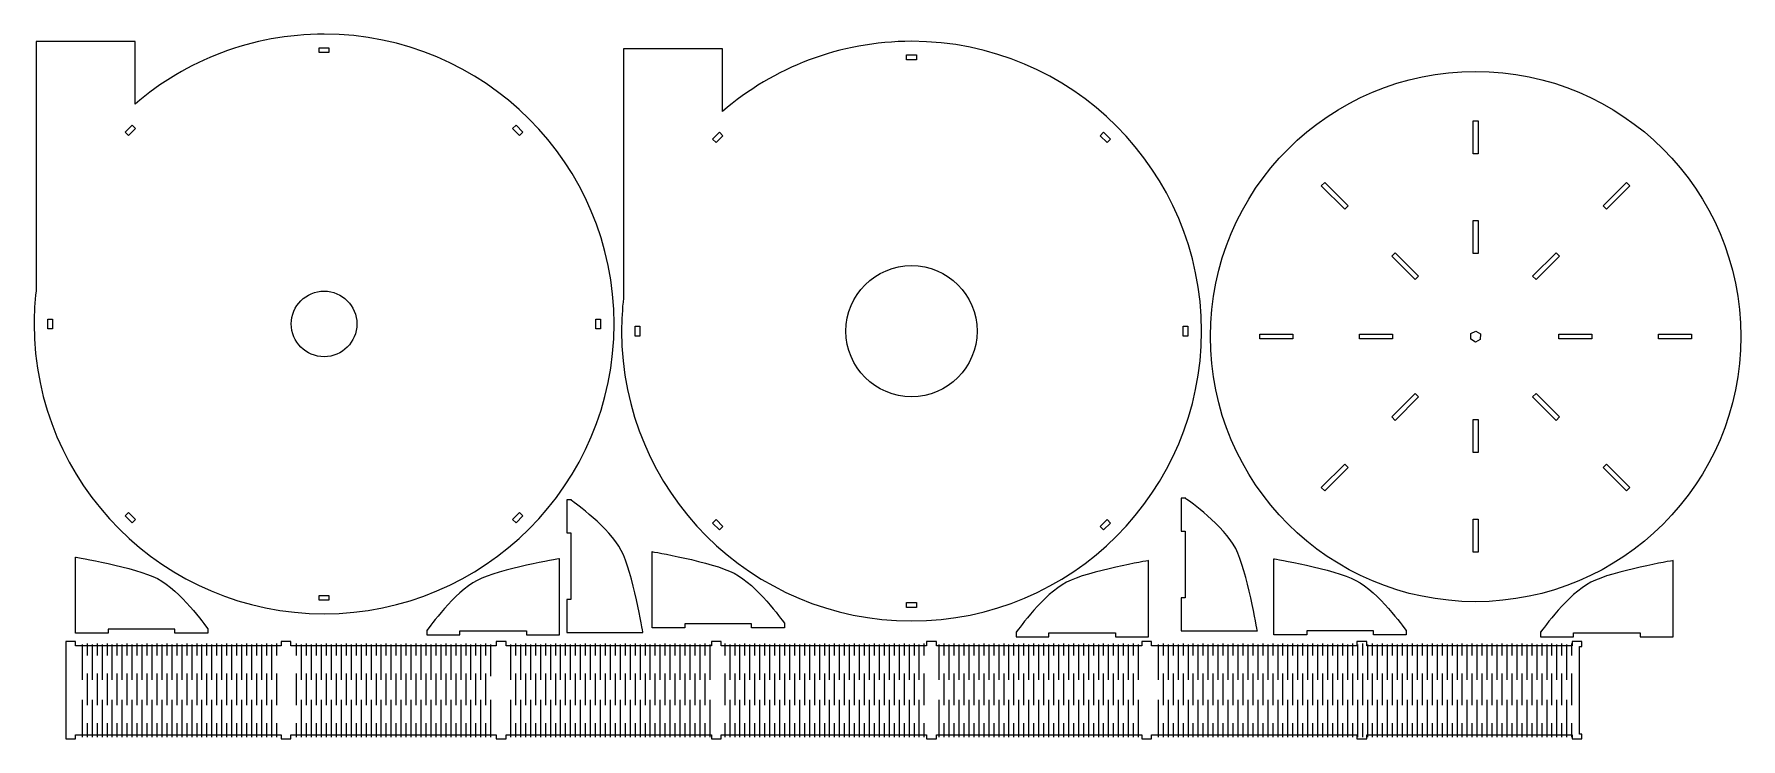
# Model space of a CAD drawing. Extents: x 0 to 1028, y 0 to 425.
import ezdxf

# ---------------------------------------------------------------- set-up
doc = ezdxf.new("R2010")
doc.units = 0
doc.layers.add('Layer_1', color=7, linetype='CONTINUOUS')

msp = doc.modelspace()

# ---------------------------------------------------------------- linework, layer by layer
at = {"layer": 'Layer_1', "color": 7}
for p, q in [((174.874005, 424.668211), (174.874005, 424.668211)), ((61.067894, 420.205572), (1.377894, 420.205572)), ((1.377894, 420.205572), (1.377894, 269.939877)), ((61.067894, 382.484822), (61.067894, 420.205572)), ((171.919646, 416.501998), (177.819646, 416.501998)), ((171.919646, 413.601998), (171.919646, 416.501998)), ((177.819646, 413.601998), (171.919646, 413.601998)), ((177.819646, 416.501998), (177.819646, 413.601998)), ((414.856168, 415.86461), (355.166168, 415.86461)), ((355.166168, 415.86461), (355.166168, 265.598916)), ((414.856168, 378.14386), (414.856168, 415.86461)), ((525.70792, 412.161036), (531.60792, 412.161036)), ((525.70792, 409.261036), (525.70792, 412.161036)), ((528.662279, 420.327249), (528.662279, 420.327249)), ((531.60792, 412.161036), (531.60792, 409.261036)), ((531.60792, 409.261036), (525.70792, 409.261036)), ((866.88803, 352.505377), (866.88803, 372.405377)), ((866.88803, 372.405377), (869.78803, 372.405377)), ((869.78803, 372.405377), (869.78803, 352.505377)), ((55.085711, 365.663963), (59.257641, 369.835893)), ((57.136321, 363.613353), (55.085711, 365.663963)), ((61.308251, 367.785283), (57.136321, 363.613353)), ((59.257641, 369.835893), (61.308251, 367.785283)), ((288.430861, 367.785203), (290.481471, 369.835813)), ((292.602791, 363.613273), (288.430861, 367.785203)), ((290.481471, 369.835813), (294.653401, 365.663883)), ((294.653401, 365.663883), (292.602791, 363.613273)), ((408.873986, 361.323001), (413.045916, 365.494931)), ((410.924595, 359.272392), (408.873986, 361.323001)), ((415.096525, 363.444322), (410.924595, 359.272392)), ((413.045916, 365.494931), (415.096525, 363.444322)), ((642.219135, 363.444242), (644.269745, 365.494851)), ((646.391065, 359.272311), (642.219135, 363.444242)), ((644.269745, 365.494851), (648.441675, 361.322921)), ((648.441675, 361.322921), (646.391065, 359.272311)), ((869.78803, 352.505377), (866.88803, 352.505377)), ((775.424157, 333.318525), (777.474767, 335.369135)), ((789.495582, 319.2471), (775.424157, 333.318525)), ((777.474767, 335.369135), (791.546192, 321.29771)), ((945.129831, 321.297727), (959.201256, 335.369152)), ((961.251866, 333.318542), (947.180441, 319.247117)), ((959.201256, 335.369152), (961.251866, 333.318542)), ((791.546192, 321.29771), (789.495582, 319.2471)), ((947.180441, 319.247117), (945.129831, 321.297727)), ((866.88803, 292.505384), (866.88803, 312.405384)), ((866.88803, 312.405384), (869.78803, 312.405384)), ((869.78803, 312.405384), (869.78803, 292.505384)), ((817.850557, 290.892125), (819.901167, 292.942735)), ((831.921982, 276.820701), (817.850557, 290.892125)), ((819.901167, 292.942735), (833.972591, 278.87131)), ((869.78803, 292.505384), (866.88803, 292.505384)), ((902.70343, 278.871325), (916.774854, 292.94275)), ((918.825464, 290.89214), (904.754039, 276.820716)), ((916.774854, 292.94275), (918.825464, 290.89214)), ((833.972591, 278.87131), (831.921982, 276.820701)), ((904.754039, 276.820716), (902.70343, 278.871325)), ((8.419623, 247.102028), (8.419623, 253.002028)), ((8.419623, 253.002028), (11.319623, 253.002028)), ((11.319623, 247.102028), (8.419623, 247.102028)), ((11.319623, 253.002028), (11.319623, 247.102028)), ((194.619589, 250.052041), (194.619589, 250.052041)), ((338.419527, 247.102028), (338.419527, 253.002028)), ((338.419527, 253.002028), (341.319527, 253.002028)), ((341.319527, 247.102028), (338.419527, 247.102028)), ((341.319527, 253.002028), (341.319527, 247.102028)), ((362.207897, 242.761067), (362.207897, 248.661067)), ((362.207897, 248.661067), (365.107897, 248.661067)), ((365.107897, 248.661067), (365.107897, 242.761067)), ((692.207802, 242.761067), (692.207802, 248.661067)), ((692.207802, 248.661067), (695.107802, 248.661067)), ((695.107802, 248.661067), (695.107802, 242.761067)), ((365.107897, 242.761067), (362.207897, 242.761067)), ((568.157879, 245.711059), (568.157879, 245.711059)), ((695.107802, 242.761067), (692.207802, 242.761067)), ((738.388075, 243.905306), (758.288075, 243.905306)), ((738.388075, 241.005306), (738.388075, 243.905306)), ((758.288075, 241.005306), (738.388075, 241.005306)), ((758.288075, 243.905306), (758.288075, 241.005306)), ((798.38804, 243.905306), (818.28804, 243.905306)), ((798.38804, 241.005306), (798.38804, 243.905306)), ((818.28804, 241.005306), (798.38804, 241.005306)), ((818.28804, 243.905306), (818.28804, 241.005306)), ((865.408608, 240.870398), (865.504526, 244.206886)), ((868.242134, 239.118855), (865.408608, 240.870398)), ((865.504526, 244.206886), (868.43397, 245.791831)), ((871.171579, 240.7038), (868.242134, 239.118855)), ((868.43397, 245.791831), (871.267497, 244.040288)), ((871.267497, 244.040288), (871.171579, 240.7038)), ((918.388026, 243.905306), (938.288025, 243.905306)), ((918.388026, 241.005306), (918.388026, 243.905306)), ((938.288025, 241.005306), (918.388026, 241.005306)), ((938.288025, 243.905306), (938.288025, 241.005306)), ((978.388019, 243.905306), (998.288018, 243.905306)), ((978.388019, 241.005306), (978.388019, 243.905306)), ((998.288018, 241.005306), (978.388019, 241.005306)), ((998.288018, 243.905306), (998.288018, 241.005306)), ((1028.088069, 242.455362), (1028.088069, 242.455362)), ((817.850616, 194.018512), (831.922041, 208.089936)), ((833.972651, 206.039327), (819.901226, 191.967902)), ((831.922041, 208.089936), (833.972651, 206.039327)), ((902.703368, 206.039314), (904.753978, 208.089924)), ((916.774793, 191.967889), (902.703368, 206.039314)), ((904.753978, 208.089924), (918.825403, 194.018499)), ((819.901226, 191.967902), (817.850616, 194.018512)), ((866.88803, 172.505384), (866.88803, 192.405384)), ((866.88803, 192.405384), (869.78803, 192.405384)), ((869.78803, 192.405384), (869.78803, 172.505384)), ((918.825403, 194.018499), (916.774793, 191.967889)), ((775.42421, 151.592106), (789.495635, 165.663531)), ((789.495635, 165.663531), (791.546245, 163.612921)), ((869.78803, 172.505384), (866.88803, 172.505384)), ((945.129765, 163.612917), (947.180375, 165.663527)), ((947.180375, 165.663527), (961.2518, 151.592102)), ((791.546245, 163.612921), (777.47482, 149.541496)), ((959.20119, 149.541492), (945.129765, 163.612917)), ((323.417946, 143.985883), (320.983779, 143.985883)), ((320.983779, 143.985883), (320.983779, 124.124494)), ((323.841279, 143.985883), (323.417946, 143.985883)), ((323.841279, 143.686022), (323.841279, 143.985883)), ((693.484798, 145.071112), (691.050632, 145.071112)), ((691.050632, 145.071112), (691.050632, 125.209723)), ((693.908132, 145.071112), (693.484798, 145.071112)), ((693.908132, 144.771251), (693.908132, 145.071112)), ((777.47482, 149.541496), (775.42421, 151.592106)), ((961.2518, 151.592102), (959.20119, 149.541492)), ((55.085691, 134.440033), (57.136301, 136.490643)), ((59.257621, 130.268103), (55.085691, 134.440033)), ((57.136301, 136.490643), (61.308231, 132.318713)), ((288.430917, 132.318757), (292.602847, 136.490687)), ((294.653457, 134.440078), (290.481527, 130.268148)), ((292.602847, 136.490687), (294.653457, 134.440078)), ((61.308231, 132.318713), (59.257621, 130.268103)), ((290.481527, 130.268148), (288.430917, 132.318757)), ((320.983779, 124.124494), (323.417946, 124.124494)), ((323.417946, 124.124494), (323.417946, 83.987217)), ((408.873965, 130.099072), (410.924575, 132.149681)), ((413.045895, 125.927142), (408.873965, 130.099072)), ((410.924575, 132.149681), (415.096505, 127.977751)), ((415.096505, 127.977751), (413.045895, 125.927142)), ((642.219191, 127.977796), (646.391121, 132.149726)), ((644.269801, 125.927186), (642.219191, 127.977796)), ((648.441731, 130.099116), (644.269801, 125.927186)), ((646.391121, 132.149726), (648.441731, 130.099116)), ((691.050632, 125.209723), (693.484798, 125.209723)), ((693.484798, 125.209723), (693.484798, 85.072446)), ((866.88803, 112.505386), (866.88803, 132.405385)), ((866.88803, 132.405385), (869.78803, 132.405385)), ((869.78803, 132.405385), (869.78803, 112.505386)), ((25.068733, 66.627784), (25.068733, 109.613756)), ((25.068733, 109.613756), (25.068733, 109.613756)), ((316.550633, 65.542527), (316.550633, 108.528499)), ((316.550633, 108.528499), (316.550633, 108.528499)), ((372.345599, 69.8835), (372.345599, 112.869472)), ((372.345599, 112.869472), (372.345599, 112.869472)), ((671.424164, 64.457298), (671.424164, 107.44327)), ((671.424164, 107.44327), (671.424164, 107.44327)), ((746.753452, 65.542555), (746.753452, 108.528527)), ((746.753452, 108.528527), (746.753452, 108.528527)), ((869.78803, 112.505386), (866.88803, 112.505386)), ((987.229025, 64.457298), (987.229025, 107.44327)), ((987.229025, 107.44327), (987.229025, 107.44327)), ((171.919646, 86.502009), (177.819646, 86.502009)), ((171.919646, 83.602008), (171.919646, 86.502009)), ((177.819646, 83.602008), (171.919646, 83.602008)), ((177.819646, 86.502009), (177.819646, 83.602008)), ((323.417946, 83.987217), (320.983779, 83.987217)), ((320.983779, 83.987217), (320.983779, 64.125828)), ((693.484798, 85.072446), (691.050632, 85.072446)), ((691.050632, 85.072446), (691.050632, 65.211057)), ((525.70792, 82.161047), (531.60792, 82.161047)), ((525.70792, 79.261047), (525.70792, 82.161047)), ((531.60792, 79.261047), (525.70792, 79.261047)), ((531.60792, 82.161047), (531.60792, 79.261047)), ((25.068733, 66.204451), (25.068733, 66.627784)), ((25.068733, 63.770284), (25.068733, 66.204451)), ((44.930125, 63.770284), (25.068733, 63.770284)), ((85.067402, 66.204451), (44.930125, 66.204451)), ((44.930125, 66.204451), (44.930125, 63.770284)), ((85.067402, 63.770284), (85.067402, 66.204451)), ((104.928791, 63.770284), (85.067402, 63.770284)), ((104.62893, 66.627784), (104.928791, 66.627784)), ((104.928791, 66.627784), (104.928791, 66.204451)), ((104.928791, 66.204451), (104.928791, 63.770284)), ((236.990438, 65.542527), (236.690577, 65.542527)), ((236.690577, 65.542527), (236.690577, 65.119194)), ((236.690577, 65.119194), (236.690577, 62.685027)), ((236.690577, 62.685027), (256.551966, 62.685027)), ((256.551966, 62.685027), (256.551966, 65.119194)), ((256.551966, 65.119194), (296.689244, 65.119194)), ((296.689244, 65.119194), (296.689244, 62.685027)), ((296.689244, 62.685027), (316.550633, 62.685027)), ((316.550633, 65.119194), (316.550633, 65.542527)), ((316.550633, 62.685027), (316.550633, 65.119194)), ((320.983779, 64.125828), (323.417946, 64.125828)), ((323.417946, 64.125828), (323.841279, 64.125828)), ((323.841279, 64.125828), (366.827252, 64.125828)), ((366.827252, 64.125828), (366.827252, 64.125828)), ((372.345599, 69.460166), (372.345599, 69.8835)), ((372.345599, 67.026), (372.345599, 69.460166)), ((392.206988, 67.026), (372.345599, 67.026)), ((432.344266, 69.460166), (392.206988, 69.460166)), ((392.206988, 69.460166), (392.206988, 67.026)), ((432.344266, 67.026), (432.344266, 69.460166)), ((452.205654, 67.026), (432.344266, 67.026)), ((451.905793, 69.8835), (452.205654, 69.8835)), ((452.205654, 69.8835), (452.205654, 69.460166)), ((452.205654, 69.460166), (452.205654, 67.026)), ((591.86397, 64.457298), (591.564109, 64.457298)), ((591.564109, 64.457298), (591.564109, 64.033964)), ((591.564109, 64.033964), (591.564109, 61.599798)), ((611.425498, 61.599798), (611.425498, 64.033964)), ((611.425498, 64.033964), (651.562776, 64.033964)), ((651.562776, 64.033964), (651.562776, 61.599798)), ((671.424164, 64.033964), (671.424164, 64.457298)), ((671.424164, 61.599798), (671.424164, 64.033964)), ((691.050632, 65.211057), (693.484798, 65.211057)), ((693.484798, 65.211057), (693.908132, 65.211057)), ((693.908132, 65.211057), (736.894104, 65.211057)), ((736.894104, 65.211057), (736.894104, 65.211057)), ((746.753452, 65.119222), (746.753452, 65.542555)), ((746.753452, 62.685055), (746.753452, 65.119222)), ((766.614841, 62.685055), (746.753452, 62.685055)), ((806.752119, 65.119222), (766.614841, 65.119222)), ((766.614841, 65.119222), (766.614841, 62.685055)), ((806.752119, 62.685055), (806.752119, 65.119222)), ((826.613508, 62.685055), (806.752119, 62.685055)), ((826.313647, 65.542555), (826.613508, 65.542555)), ((826.613508, 65.542555), (826.613508, 65.119222)), ((826.613508, 65.119222), (826.613508, 62.685055)), ((907.668831, 64.457298), (907.36897, 64.457298)), ((907.36897, 64.457298), (907.36897, 64.033964)), ((907.36897, 64.033964), (907.36897, 61.599798)), ((927.230358, 61.599798), (927.230358, 64.033964)), ((927.230358, 64.033964), (967.367636, 64.033964)), ((967.367636, 64.033964), (967.367636, 61.599798)), ((987.229025, 64.033964), (987.229025, 64.457298)), ((987.229025, 61.599798), (987.229025, 64.033964)), ((19.347646, 58.6405), (19.347646, 56.197514)), ((25.247854, 58.6405), (19.347646, 58.6405)), ((19.347646, 58.6405), (19.347646, 58.6405)), ((19.347646, 56.197514), (19.347646, 55.738903)), ((19.347646, 55.738903), (19.347646, 2.945709)), ((25.247854, 56.197514), (25.247854, 58.6405)), ((148.931743, 56.197514), (25.247854, 56.197514)), ((29.138725, 56.845431), (29.138725, 37.853727)), ((29.138725, 54.587648), (29.138725, 35.595955)), ((32.138724, 57.461206), (32.138724, 50.271511)), ((35.138725, 56.845431), (35.138725, 37.853727)), ((35.138725, 54.587648), (35.138725, 35.595955)), ((38.138724, 57.461206), (38.138724, 50.271511)), ((41.138724, 56.845431), (41.138724, 37.853727)), ((41.138724, 54.587648), (41.138724, 35.595955)), ((44.138724, 57.461206), (44.138724, 50.271511)), ((47.138724, 56.845431), (47.138724, 37.853727)), ((47.138724, 54.587648), (47.138724, 35.595955)), ((50.138724, 57.461206), (50.138724, 50.271511)), ((53.138724, 56.845431), (53.138724, 37.853727)), ((53.138724, 54.587648), (53.138724, 35.595955)), ((56.138724, 57.461206), (56.138724, 50.271511)), ((59.138724, 56.845431), (59.138724, 37.853727)), ((59.138724, 54.587648), (59.138724, 35.595955)), ((62.138724, 57.461206), (62.138724, 50.271511)), ((65.138723, 56.845431), (65.138723, 37.853727)), ((65.138723, 54.587648), (65.138723, 35.595955)), ((68.138723, 57.461206), (68.138723, 50.271511)), ((71.138723, 56.845431), (71.138723, 37.853727)), ((71.138723, 54.587648), (71.138723, 35.595955)), ((74.138722, 57.461206), (74.138722, 50.271511)), ((77.138722, 56.845431), (77.138722, 37.853727)), ((77.138722, 54.587648), (77.138722, 35.595955)), ((80.138722, 57.461206), (80.138722, 50.271511)), ((83.138721, 56.845431), (83.138721, 37.853727)), ((83.138721, 54.587648), (83.138721, 35.595955)), ((86.138721, 57.461206), (86.138721, 50.271511)), ((89.13872, 56.845431), (89.13872, 37.853727)), ((89.13872, 54.587648), (89.13872, 35.595955)), ((92.13872, 57.461206), (92.13872, 50.271511)), ((95.13872, 56.845431), (95.13872, 37.853727)), ((95.13872, 54.587648), (95.13872, 35.595955)), ((98.138719, 57.461206), (98.138719, 50.271511)), ((101.138719, 56.845431), (101.138719, 37.853727)), ((101.138719, 54.587648), (101.138719, 35.595955)), ((104.138719, 57.461206), (104.138719, 50.271511)), ((107.138718, 56.845431), (107.138718, 37.853727)), ((107.138718, 54.587648), (107.138718, 35.595955)), ((110.138718, 57.461206), (110.138718, 50.271511)), ((113.138718, 56.845431), (113.138718, 37.853727)), ((113.138718, 54.587648), (113.138718, 35.595955)), ((116.138717, 57.461206), (116.138717, 50.271511)), ((119.138717, 56.845431), (119.138717, 37.853727)), ((119.138717, 54.587648), (119.138717, 35.595955)), ((122.138717, 57.461206), (122.138717, 50.271511)), ((125.138716, 56.845431), (125.138716, 37.853727)), ((125.138716, 54.587648), (125.138716, 35.595955)), ((128.138716, 57.461206), (128.138716, 50.271511)), ((131.138716, 56.845431), (131.138716, 37.853727)), ((131.138716, 54.587648), (131.138716, 35.595955)), ((134.138715, 57.461206), (134.138715, 50.271511)), ((137.138715, 56.845431), (137.138715, 37.853727)), ((137.138715, 54.587648), (137.138715, 35.595955)), ((140.138714, 57.461206), (140.138714, 50.271511)), ((143.138714, 56.845431), (143.138714, 37.853727)), ((143.138714, 54.587648), (143.138714, 35.595955)), ((146.138714, 57.461206), (146.138714, 50.271511)), ((154.831951, 58.6405), (148.931743, 58.6405)), ((148.931743, 58.6405), (148.931743, 56.197514)), ((154.831951, 56.197514), (154.831951, 58.6405)), ((278.52466, 56.197514), (154.831951, 56.197514)), ((158.138712, 57.461206), (158.138712, 50.271511)), ((161.138712, 56.845431), (161.138712, 37.853727)), ((161.138712, 54.587648), (161.138712, 35.595955)), ((164.138712, 57.461206), (164.138712, 50.271511)), ((167.138711, 56.845431), (167.138711, 37.853727)), ((167.138711, 54.587648), (167.138711, 35.595955)), ((170.138711, 57.461206), (170.138711, 50.271511)), ((173.138711, 56.845431), (173.138711, 37.853727)), ((173.138711, 54.587648), (173.138711, 35.595955)), ((176.13871, 57.461206), (176.13871, 50.271511)), ((179.13871, 56.845431), (179.13871, 37.853727)), ((179.13871, 54.587648), (179.13871, 35.595955)), ((182.138709, 57.461206), (182.138709, 50.271511)), ((185.138709, 56.845431), (185.138709, 37.853727)), ((185.138709, 54.587648), (185.138709, 35.595955)), ((188.138709, 57.461206), (188.138709, 50.271511)), ((191.138708, 56.845431), (191.138708, 37.853727)), ((191.138708, 54.587648), (191.138708, 35.595955)), ((194.138708, 57.461206), (194.138708, 50.271511)), ((197.138708, 56.845431), (197.138708, 37.853727)), ((197.138708, 54.587648), (197.138708, 35.595955)), ((200.138707, 57.461206), (200.138707, 50.271511)), ((203.138707, 56.845431), (203.138707, 37.853727)), ((203.138707, 56.845431), (203.138707, 37.853727)), ((203.138707, 54.587648), (203.138707, 35.595955)), ((203.138707, 54.587648), (203.138707, 35.595955)), ((206.138707, 57.461206), (206.138707, 50.271511)), ((206.138707, 57.461206), (206.138707, 50.271511)), ((209.138706, 56.845431), (209.138706, 37.853727)), ((209.138706, 54.587648), (209.138706, 35.595955)), ((212.138706, 57.461206), (212.138706, 50.271511)), ((215.138706, 56.845431), (215.138706, 37.853727)), ((215.138706, 54.587648), (215.138706, 35.595955)), ((218.138705, 57.461206), (218.138705, 50.271511)), ((221.138705, 56.845431), (221.138705, 37.853727)), ((221.138705, 54.587648), (221.138705, 35.595955)), ((224.138704, 57.461206), (224.138704, 50.271511)), ((227.138704, 56.845431), (227.138704, 37.853727)), ((227.138704, 54.587648), (227.138704, 35.595955)), ((230.138704, 57.461206), (230.138704, 50.271511)), ((233.138703, 56.845431), (233.138703, 37.853727)), ((233.138703, 54.587648), (233.138703, 35.595955)), ((236.138703, 57.461206), (236.138703, 50.271511)), ((239.138703, 56.845431), (239.138703, 37.853727)), ((239.138703, 54.587648), (239.138703, 35.595955)), ((242.138702, 57.461206), (242.138702, 50.271511)), ((245.138702, 56.845431), (245.138702, 37.853727)), ((245.138702, 54.587648), (245.138702, 35.595955)), ((248.138702, 57.461206), (248.138702, 50.271511)), ((251.138701, 56.845431), (251.138701, 37.853727)), ((251.138701, 54.587648), (251.138701, 35.595955)), ((254.138701, 57.461206), (254.138701, 50.271511)), ((257.138701, 56.845431), (257.138701, 37.853727)), ((257.138701, 54.587648), (257.138701, 35.595955)), ((260.1387, 57.461206), (260.1387, 50.271511)), ((263.1387, 56.845431), (263.1387, 37.853727)), ((263.1387, 54.587648), (263.1387, 35.595955)), ((266.1387, 57.461206), (266.1387, 50.271511)), ((269.138699, 56.845431), (269.138699, 37.853727)), ((269.138699, 54.587648), (269.138699, 35.595955)), ((272.138699, 57.461206), (272.138699, 50.271511)), ((275.138698, 56.845426), (275.138698, 37.853733)), ((284.424882, 58.6405), (278.52466, 58.6405)), ((278.52466, 58.6405), (278.52466, 56.197514)), ((284.424882, 56.197514), (284.424882, 58.6405)), ((408.117576, 56.197514), (284.424882, 56.197514)), ((287.138697, 56.845431), (287.138697, 37.853727)), ((287.138697, 54.587648), (287.138697, 35.595955)), ((290.138697, 57.461206), (290.138697, 50.271511)), ((293.138696, 56.845431), (293.138696, 37.853727)), ((293.138696, 54.587648), (293.138696, 35.595955)), ((296.138696, 57.461206), (296.138696, 50.271511)), ((299.138696, 56.845431), (299.138696, 37.853727)), ((299.138696, 54.587648), (299.138696, 35.595955)), ((302.138695, 57.461206), (302.138695, 50.271511)), ((305.138695, 56.845431), (305.138695, 37.853727)), ((305.138695, 54.587648), (305.138695, 35.595955)), ((308.138695, 57.461206), (308.138695, 50.271511)), ((311.138694, 56.845431), (311.138694, 37.853727)), ((311.138694, 54.587648), (311.138694, 35.595955)), ((314.138694, 57.461206), (314.138694, 50.271511)), ((317.138685, 56.845431), (317.138685, 37.853727)), ((317.138685, 54.587648), (317.138685, 35.595955)), ((320.138685, 57.461206), (320.138685, 50.271511)), ((323.138673, 56.845431), (323.138673, 37.853727)), ((323.138673, 54.587648), (323.138673, 35.595955)), ((326.138673, 57.461206), (326.138673, 50.271511)), ((329.138661, 56.845431), (329.138661, 37.853727)), ((329.138661, 54.587648), (329.138661, 35.595955)), ((332.138661, 57.461206), (332.138661, 50.271511)), ((335.138649, 56.845431), (335.138649, 37.853727)), ((335.138649, 54.587648), (335.138649, 35.595955)), ((338.138649, 57.461206), (338.138649, 50.271511)), ((341.138637, 56.845431), (341.138637, 37.853727)), ((341.138637, 54.587648), (341.138637, 35.595955)), ((344.138637, 57.461206), (344.138637, 50.271511)), ((347.138625, 56.845431), (347.138625, 37.853727)), ((347.138625, 54.587648), (347.138625, 35.595955)), ((350.138625, 57.461206), (350.138625, 50.271511)), ((353.138613, 56.845431), (353.138613, 37.853727)), ((353.138613, 54.587648), (353.138613, 35.595955)), ((356.138613, 57.461206), (356.138613, 50.271511)), ((359.138601, 56.845431), (359.138601, 37.853727)), ((359.138601, 54.587648), (359.138601, 35.595955)), ((362.138601, 57.461206), (362.138601, 50.271511)), ((365.138589, 56.845431), (365.138589, 37.853727)), ((365.138589, 54.587648), (365.138589, 35.595955)), ((368.138589, 57.461206), (368.138589, 50.271511)), ((371.138577, 56.845431), (371.138577, 37.853727)), ((371.138577, 54.587648), (371.138577, 35.595955)), ((374.138577, 57.461206), (374.138577, 50.271511)), ((377.138565, 56.845431), (377.138565, 37.853727)), ((377.138565, 54.587648), (377.138565, 35.595955)), ((380.138565, 57.461206), (380.138565, 50.271511)), ((383.138553, 56.845431), (383.138553, 37.853727)), ((383.138553, 54.587648), (383.138553, 35.595955)), ((386.138553, 57.461206), (386.138553, 50.271511)), ((389.138541, 56.845431), (389.138541, 37.853727)), ((389.138541, 54.587648), (389.138541, 35.595955)), ((392.138541, 57.461206), (392.138541, 50.271511)), ((395.138529, 56.845431), (395.138529, 37.853727)), ((395.138529, 54.587648), (395.138529, 35.595955)), ((398.138529, 57.461206), (398.138529, 50.271511)), ((401.138517, 56.845431), (401.138517, 37.853727)), ((401.138517, 54.587648), (401.138517, 35.595955)), ((404.138517, 57.461206), (404.138517, 50.271511)), ((407.138519, 56.845426), (407.138519, 37.853733)), ((407.138519, 54.587648), (407.138519, 35.595955)), ((414.01777, 58.6405), (408.117576, 58.6405)), ((408.117576, 58.6405), (408.117576, 56.197514)), ((414.01777, 56.197514), (414.01777, 58.6405)), ((537.710493, 56.197514), (414.01777, 56.197514)), ((416.138501, 57.461206), (416.138501, 50.271511)), ((419.138481, 56.845431), (419.138481, 37.853727)), ((419.138481, 54.587648), (419.138481, 35.595955)), ((422.138481, 57.461206), (422.138481, 50.271511)), ((425.138469, 56.845431), (425.138469, 37.853727)), ((425.138469, 54.587648), (425.138469, 35.595955)), ((428.138469, 57.461206), (428.138469, 50.271511)), ((431.138457, 56.845431), (431.138457, 37.853727)), ((431.138457, 54.587648), (431.138457, 35.595955)), ((434.138457, 57.461206), (434.138457, 50.271511)), ((437.138445, 56.845431), (437.138445, 37.853727)), ((437.138445, 54.587648), (437.138445, 35.595955)), ((440.138445, 57.461206), (440.138445, 50.271511)), ((443.138433, 56.845431), (443.138433, 37.853727)), ((443.138433, 54.587648), (443.138433, 35.595955)), ((446.138433, 57.461206), (446.138433, 50.271511)), ((449.138421, 56.845431), (449.138421, 37.853727)), ((449.138421, 54.587648), (449.138421, 35.595955)), ((452.138421, 57.461206), (452.138421, 50.271511)), ((455.138409, 56.845431), (455.138409, 37.853727)), ((455.138409, 54.587648), (455.138409, 35.595955)), ((458.138409, 57.461206), (458.138409, 50.271511)), ((461.138397, 56.845431), (461.138397, 37.853727)), ((461.138397, 54.587648), (461.138397, 35.595955)), ((464.138397, 57.461206), (464.138397, 50.271511)), ((467.138385, 56.845431), (467.138385, 37.853727)), ((467.138385, 54.587648), (467.138385, 35.595955)), ((470.138385, 57.461206), (470.138385, 50.271511)), ((473.138373, 56.845431), (473.138373, 37.853727)), ((473.138373, 54.587648), (473.138373, 35.595955)), ((476.138373, 57.461206), (476.138373, 50.271511)), ((479.138361, 56.845431), (479.138361, 37.853727)), ((479.138361, 54.587648), (479.138361, 35.595955)), ((482.138361, 57.461206), (482.138361, 50.271511)), ((485.138349, 56.845431), (485.138349, 37.853727)), ((485.138349, 54.587648), (485.138349, 35.595955)), ((488.138349, 57.461206), (488.138349, 50.271511)), ((491.138337, 56.845431), (491.138337, 37.853727)), ((491.138337, 54.587648), (491.138337, 35.595955)), ((494.138337, 57.461206), (494.138337, 50.271511)), ((497.138325, 56.845431), (497.138325, 37.853727)), ((497.138325, 54.587648), (497.138325, 35.595955)), ((500.138325, 57.461206), (500.138325, 50.271511)), ((503.138313, 56.845431), (503.138313, 37.853727)), ((503.138313, 54.587648), (503.138313, 35.595955)), ((506.138313, 57.461206), (506.138313, 50.271511)), ((509.138301, 56.845431), (509.138301, 37.853727)), ((509.138301, 54.587648), (509.138301, 35.595955)), ((512.138301, 57.461206), (512.138301, 50.271511)), ((515.138289, 56.845431), (515.138289, 37.853727)), ((515.138289, 54.587648), (515.138289, 35.595955)), ((518.138289, 57.461206), (518.138289, 50.271511)), ((521.138277, 56.845431), (521.138277, 37.853727)), ((521.138277, 54.587648), (521.138277, 35.595955)), ((524.138277, 57.461206), (524.138277, 50.271511)), ((527.138265, 56.845431), (527.138265, 37.853727)), ((527.138265, 54.587648), (527.138265, 35.595955)), ((530.138265, 57.461206), (530.138265, 50.271511)), ((533.138253, 56.845431), (533.138253, 37.853727)), ((533.138253, 54.587648), (533.138253, 35.595955)), ((536.138253, 57.461206), (536.138253, 50.271511)), ((543.610715, 58.6405), (537.710493, 58.6405)), ((537.710493, 58.6405), (537.710493, 56.197514)), ((543.610715, 56.197514), (543.610715, 58.6405)), ((667.294604, 56.197514), (543.610715, 56.197514)), ((545.138229, 56.845431), (545.138229, 37.853727)), ((545.138229, 54.587648), (545.138229, 35.595955)), ((548.138229, 57.461206), (548.138229, 50.271511)), ((551.138217, 56.845431), (551.138217, 37.853727)), ((551.138217, 54.587648), (551.138217, 35.595955)), ((554.138217, 57.461206), (554.138217, 50.271511)), ((557.138205, 56.845431), (557.138205, 37.853727)), ((557.138205, 54.587648), (557.138205, 35.595955)), ((560.138205, 57.461206), (560.138205, 50.271511)), ((563.138193, 56.845431), (563.138193, 37.853727)), ((563.138193, 54.587648), (563.138193, 35.595955)), ((566.138193, 57.461206), (566.138193, 50.271511)), ((569.138181, 56.845431), (569.138181, 37.853727)), ((569.138181, 54.587648), (569.138181, 35.595955)), ((572.138181, 57.461206), (572.138181, 50.271511)), ((575.138169, 56.845431), (575.138169, 37.853727)), ((575.138169, 54.587648), (575.138169, 35.595955)), ((578.138169, 57.461206), (578.138169, 50.271511)), ((581.138157, 56.845431), (581.138157, 37.853727)), ((581.138157, 54.587648), (581.138157, 35.595955)), ((584.138157, 57.461206), (584.138157, 50.271511)), ((587.138145, 56.845431), (587.138145, 37.853727)), ((587.138145, 54.587648), (587.138145, 35.595955)), ((590.138145, 57.461206), (590.138145, 50.271511)), ((591.564109, 61.599798), (611.425498, 61.599798)), ((593.138133, 56.845431), (593.138133, 37.853727)), ((593.138133, 54.587648), (593.138133, 35.595955)), ((596.138133, 57.461206), (596.138133, 50.271511)), ((599.138121, 56.845431), (599.138121, 37.853727)), ((599.138121, 56.845431), (599.138121, 37.853727)), ((599.138121, 54.587648), (599.138121, 35.595955)), ((599.138121, 54.587648), (599.138121, 35.595955)), ((602.138121, 57.461206), (602.138121, 50.271511)), ((602.138121, 57.461206), (602.138121, 50.271511)), ((605.138109, 56.845431), (605.138109, 37.853727)), ((605.138109, 54.587648), (605.138109, 35.595955)), ((608.138109, 57.461206), (608.138109, 50.271511)), ((611.138097, 56.845431), (611.138097, 37.853727)), ((611.138097, 54.587648), (611.138097, 35.595955)), ((614.138097, 57.461206), (614.138097, 50.271511)), ((617.138085, 56.845431), (617.138085, 37.853727)), ((617.138085, 54.587648), (617.138085, 35.595955)), ((620.138085, 57.461206), (620.138085, 50.271511)), ((623.138073, 56.845431), (623.138073, 37.853727)), ((623.138073, 54.587648), (623.138073, 35.595955)), ((626.138073, 57.461206), (626.138073, 50.271511)), ((629.138061, 56.845431), (629.138061, 37.853727)), ((629.138061, 54.587648), (629.138061, 35.595955)), ((632.138061, 57.461206), (632.138061, 50.271511)), ((635.138049, 56.845431), (635.138049, 37.853727)), ((635.138049, 54.587648), (635.138049, 35.595955)), ((638.138049, 57.461206), (638.138049, 50.271511)), ((641.138037, 56.845431), (641.138037, 37.853727)), ((641.138037, 54.587648), (641.138037, 35.595955)), ((644.138037, 57.461206), (644.138037, 50.271511)), ((647.138025, 56.845431), (647.138025, 37.853727)), ((647.138025, 54.587648), (647.138025, 35.595955)), ((650.138025, 57.461206), (650.138025, 50.271511)), ((651.562776, 61.599798), (671.424164, 61.599798)), ((653.138013, 56.845431), (653.138013, 37.853727)), ((653.138013, 54.587648), (653.138013, 35.595955)), ((656.138013, 57.461206), (656.138013, 50.271511)), ((659.138001, 56.845431), (659.138001, 37.853727)), ((659.138001, 54.587648), (659.138001, 35.595955)), ((662.138001, 57.461206), (662.138001, 50.271511)), ((665.137975, 56.845426), (665.137975, 37.853733)), ((665.137975, 54.587648), (665.137975, 35.595955)), ((673.194798, 58.6405), (667.294604, 58.6405)), ((667.294604, 58.6405), (667.294604, 56.197514)), ((673.194798, 56.197514), (673.194798, 58.6405)), ((796.887493, 56.197514), (673.194798, 56.197514)), ((677.137965, 56.845431), (677.137965, 37.853727)), ((677.137965, 54.587648), (677.137965, 35.595955)), ((680.137965, 57.461206), (680.137965, 50.271511)), ((683.137953, 56.845431), (683.137953, 37.853727)), ((683.137953, 54.587648), (683.137953, 35.595955)), ((686.137953, 57.461206), (686.137953, 50.271511)), ((689.137941, 56.845431), (689.137941, 37.853727)), ((689.137941, 54.587648), (689.137941, 35.595955)), ((692.137941, 57.461206), (692.137941, 50.271511)), ((695.137929, 56.845431), (695.137929, 37.853727)), ((695.137929, 56.845431), (695.137929, 37.853727)), ((695.137929, 54.587648), (695.137929, 35.595955)), ((695.137929, 54.587648), (695.137929, 35.595955)), ((698.137929, 57.461206), (698.137929, 50.271511)), ((698.137929, 57.461206), (698.137929, 50.271511)), ((701.137917, 56.845431), (701.137917, 37.853727)), ((701.137917, 54.587648), (701.137917, 35.595955)), ((704.137917, 57.461206), (704.137917, 50.271511)), ((707.137905, 56.845431), (707.137905, 37.853727)), ((707.137905, 54.587648), (707.137905, 35.595955)), ((710.137905, 57.461206), (710.137905, 50.271511)), ((713.137893, 56.845431), (713.137893, 37.853727)), ((713.137893, 54.587648), (713.137893, 35.595955)), ((716.137893, 57.461206), (716.137893, 50.271511)), ((719.137881, 56.845431), (719.137881, 37.853727)), ((719.137881, 54.587648), (719.137881, 35.595955)), ((722.137881, 57.461206), (722.137881, 50.271511)), ((725.137869, 56.845431), (725.137869, 37.853727)), ((725.137869, 54.587648), (725.137869, 35.595955)), ((728.137869, 57.461206), (728.137869, 50.271511)), ((731.137857, 56.845431), (731.137857, 37.853727)), ((731.137857, 54.587648), (731.137857, 35.595955)), ((734.137857, 57.461206), (734.137857, 50.271511)), ((737.137845, 56.845431), (737.137845, 37.853727)), ((737.137845, 54.587648), (737.137845, 35.595955)), ((740.137845, 57.461206), (740.137845, 50.271511)), ((743.137833, 56.845431), (743.137833, 37.853727)), ((743.137833, 54.587648), (743.137833, 35.595955)), ((746.137833, 57.461206), (746.137833, 50.271511)), ((749.137821, 56.845431), (749.137821, 37.853727)), ((749.137821, 54.587648), (749.137821, 35.595955)), ((752.137821, 57.461206), (752.137821, 50.271511)), ((755.137809, 56.845431), (755.137809, 37.853727)), ((755.137809, 54.587648), (755.137809, 35.595955)), ((758.137809, 57.461206), (758.137809, 50.271511)), ((761.137797, 56.845431), (761.137797, 37.853727)), ((761.137797, 54.587648), (761.137797, 35.595955)), ((764.137797, 57.461206), (764.137797, 50.271511)), ((767.137785, 56.845431), (767.137785, 37.853727)), ((767.137785, 54.587648), (767.137785, 35.595955)), ((770.137785, 57.461206), (770.137785, 50.271511)), ((773.137773, 56.845431), (773.137773, 37.853727)), ((773.137773, 54.587648), (773.137773, 35.595955)), ((776.137773, 57.461206), (776.137773, 50.271511)), ((779.137761, 56.845431), (779.137761, 37.853727)), ((779.137761, 54.587648), (779.137761, 35.595955)), ((782.137761, 57.461206), (782.137761, 50.271511)), ((785.137749, 56.845431), (785.137749, 37.853727)), ((785.137749, 54.587648), (785.137749, 35.595955)), ((788.137749, 57.461206), (788.137749, 50.271511)), ((791.137737, 56.845431), (791.137737, 37.853727)), ((791.137737, 54.587648), (791.137737, 35.595955)), ((794.137737, 57.461206), (794.137737, 50.271511)), ((802.787715, 58.6405), (796.887493, 58.6405)), ((796.887493, 58.6405), (796.887493, 56.197514)), ((797.137725, 56.845431), (797.137725, 37.853727)), ((797.137725, 54.587648), (797.137725, 35.595955)), ((800.137725, 57.461206), (800.137725, 50.271511)), ((802.787715, 56.197514), (802.787715, 58.6405)), ((926.480438, 56.197514), (802.787715, 56.197514)), ((803.137713, 56.845431), (803.137713, 37.853727)), ((803.137713, 54.587648), (803.137713, 35.595955)), ((806.137713, 57.461206), (806.137713, 50.271511)), ((809.137701, 56.845431), (809.137701, 37.853727)), ((809.137701, 54.587648), (809.137701, 35.595955)), ((812.137701, 57.461206), (812.137701, 50.271511)), ((815.137689, 56.845431), (815.137689, 37.853727)), ((815.137689, 54.587648), (815.137689, 35.595955)), ((818.137689, 57.461206), (818.137689, 50.271511)), ((821.137677, 56.845431), (821.137677, 37.853727)), ((821.137677, 54.587648), (821.137677, 35.595955)), ((824.137677, 57.461206), (824.137677, 50.271511)), ((827.137665, 56.845431), (827.137665, 37.853727)), ((827.137665, 54.587648), (827.137665, 35.595955)), ((830.137665, 57.461206), (830.137665, 50.271511)), ((833.137653, 56.845431), (833.137653, 37.853727)), ((833.137653, 54.587648), (833.137653, 35.595955)), ((836.137653, 57.461206), (836.137653, 50.271511)), ((839.137641, 56.845431), (839.137641, 37.853727)), ((839.137641, 54.587648), (839.137641, 35.595955)), ((842.137641, 57.461206), (842.137641, 50.271511)), ((845.137629, 56.845431), (845.137629, 37.853727)), ((845.137629, 54.587648), (845.137629, 35.595955)), ((848.137629, 57.461206), (848.137629, 50.271511)), ((851.137617, 56.845431), (851.137617, 37.853727)), ((851.137617, 54.587648), (851.137617, 35.595955)), ((854.137617, 57.461206), (854.137617, 50.271511)), ((857.137605, 56.845431), (857.137605, 37.853727)), ((857.137605, 54.587648), (857.137605, 35.595955)), ((860.137605, 57.461206), (860.137605, 50.271511)), ((863.137593, 56.845431), (863.137593, 37.853727)), ((863.137593, 54.587648), (863.137593, 35.595955)), ((866.137593, 57.461206), (866.137593, 50.271511)), ((869.137581, 56.845431), (869.137581, 37.853727)), ((869.137581, 54.587648), (869.137581, 35.595955)), ((872.137581, 57.461206), (872.137581, 50.271511)), ((875.137569, 56.845431), (875.137569, 37.853727)), ((875.137569, 56.845431), (875.137569, 37.853727)), ((875.137569, 54.587648), (875.137569, 35.595955)), ((875.137569, 54.587648), (875.137569, 35.595955)), ((878.137569, 57.461206), (878.137569, 50.271511)), ((878.137569, 57.461206), (878.137569, 50.271511)), ((881.137557, 56.845431), (881.137557, 37.853727)), ((881.137557, 54.587648), (881.137557, 35.595955)), ((884.137557, 57.461206), (884.137557, 50.271511)), ((887.137545, 56.845431), (887.137545, 37.853727)), ((887.137545, 54.587648), (887.137545, 35.595955)), ((890.137545, 57.461206), (890.137545, 50.271511)), ((893.137533, 56.845431), (893.137533, 37.853727)), ((893.137533, 54.587648), (893.137533, 35.595955)), ((896.137533, 57.461206), (896.137533, 50.271511)), ((899.137521, 56.845431), (899.137521, 37.853727)), ((899.137521, 54.587648), (899.137521, 35.595955)), ((902.137521, 57.461206), (902.137521, 50.271511)), ((905.137509, 56.845431), (905.137509, 37.853727)), ((905.137509, 54.587648), (905.137509, 35.595955)), ((907.36897, 61.599798), (927.230358, 61.599798)), ((908.137509, 57.461206), (908.137509, 50.271511)), ((911.137497, 56.845431), (911.137497, 37.853727)), ((911.137497, 56.845431), (911.137497, 37.853727)), ((911.137497, 54.587648), (911.137497, 35.595955)), ((911.137497, 54.587648), (911.137497, 35.595955)), ((914.137497, 57.461206), (914.137497, 50.271511)), ((914.137497, 57.461206), (914.137497, 50.271511)), ((917.137485, 56.845431), (917.137485, 37.853727)), ((917.137485, 54.587648), (917.137485, 35.595955)), ((920.137485, 57.461206), (920.137485, 50.271511)), ((923.137473, 56.845431), (923.137473, 37.853727)), ((923.137473, 54.587648), (923.137473, 35.595955)), ((926.137473, 57.461206), (926.137473, 50.271511)), ((932.380632, 58.6405), (926.480438, 58.6405)), ((926.480438, 58.6405), (926.480438, 56.197514)), ((930.881326, 2.945709), (930.881326, 55.738903)), ((930.881326, 55.738903), (932.380632, 55.738903)), ((932.380632, 55.738903), (932.380632, 58.6405)), ((967.367636, 61.599798), (987.229025, 61.599798)), ((32.138724, 39.347648), (32.138724, 20.355955)), ((38.138724, 39.347648), (38.138724, 20.355955)), ((44.138724, 39.347648), (44.138724, 20.355955)), ((50.138724, 39.347648), (50.138724, 20.355955)), ((56.138724, 39.347648), (56.138724, 20.355955)), ((62.138724, 39.347648), (62.138724, 20.355955)), ((68.138723, 39.347648), (68.138723, 20.355955)), ((74.138722, 39.347648), (74.138722, 20.355955)), ((80.138722, 39.347648), (80.138722, 20.355955)), ((86.138721, 39.347648), (86.138721, 20.355955)), ((92.13872, 39.347648), (92.13872, 20.355955)), ((98.138719, 39.347648), (98.138719, 20.355955)), ((104.138719, 39.347648), (104.138719, 20.355955)), ((110.138718, 39.347648), (110.138718, 20.355955)), ((116.138717, 39.347648), (116.138717, 20.355955)), ((122.138717, 39.347648), (122.138717, 20.355955)), ((128.138716, 39.347648), (128.138716, 20.355955)), ((134.138715, 39.347648), (134.138715, 20.355955)), ((140.138714, 39.347648), (140.138714, 20.355955)), ((146.138714, 39.347648), (146.138714, 20.355955)), ((158.138712, 39.347648), (158.138712, 20.355955)), ((164.138712, 39.347648), (164.138712, 20.355955)), ((170.138711, 39.347648), (170.138711, 20.355955)), ((176.13871, 39.347648), (176.13871, 20.355955)), ((182.138709, 39.347648), (182.138709, 20.355955)), ((188.138709, 39.347648), (188.138709, 20.355955)), ((194.138708, 39.347648), (194.138708, 20.355955)), ((200.138707, 39.347648), (200.138707, 20.355955)), ((206.138707, 39.347648), (206.138707, 20.355955)), ((206.138707, 39.347648), (206.138707, 20.355955)), ((212.138706, 39.347648), (212.138706, 20.355955)), ((218.138705, 39.347648), (218.138705, 20.355955)), ((224.138704, 39.347648), (224.138704, 20.355955)), ((230.138704, 39.347648), (230.138704, 20.355955)), ((236.138703, 39.347648), (236.138703, 20.355955)), ((242.138702, 39.347648), (242.138702, 20.355955)), ((248.138702, 39.347648), (248.138702, 20.355955)), ((254.138701, 39.347648), (254.138701, 20.355955)), ((260.1387, 39.347648), (260.1387, 20.355955)), ((266.1387, 39.347648), (266.1387, 20.355955)), ((272.138699, 39.347648), (272.138699, 20.355955)), ((290.138697, 39.347648), (290.138697, 20.355955)), ((296.138696, 39.347648), (296.138696, 20.355955)), ((302.138695, 39.347648), (302.138695, 20.355955)), ((308.138695, 39.347648), (308.138695, 20.355955)), ((314.138694, 39.347648), (314.138694, 20.355955)), ((320.138685, 39.347648), (320.138685, 20.355955)), ((326.138673, 39.347648), (326.138673, 20.355955)), ((332.138661, 39.347648), (332.138661, 20.355955)), ((338.138649, 39.347648), (338.138649, 20.355955)), ((344.138637, 39.347648), (344.138637, 20.355955)), ((350.138625, 39.347648), (350.138625, 20.355955)), ((356.138613, 39.347648), (356.138613, 20.355955)), ((362.138601, 39.347648), (362.138601, 20.355955)), ((368.138589, 39.347648), (368.138589, 20.355955)), ((374.138577, 39.347648), (374.138577, 20.355955)), ((380.138565, 39.347648), (380.138565, 20.355955)), ((386.138553, 39.347648), (386.138553, 20.355955)), ((392.138541, 39.347648), (392.138541, 20.355955)), ((398.138529, 39.347648), (398.138529, 20.355955)), ((404.138517, 39.347648), (404.138517, 20.355955)), ((416.138501, 39.347648), (416.138501, 20.355955)), ((422.138481, 39.347648), (422.138481, 20.355955)), ((428.138469, 39.347648), (428.138469, 20.355955)), ((434.138457, 39.347648), (434.138457, 20.355955)), ((440.138445, 39.347648), (440.138445, 20.355955)), ((446.138433, 39.347648), (446.138433, 20.355955)), ((452.138421, 39.347648), (452.138421, 20.355955)), ((458.138409, 39.347648), (458.138409, 20.355955)), ((464.138397, 39.347648), (464.138397, 20.355955)), ((470.138385, 39.347648), (470.138385, 20.355955)), ((476.138373, 39.347648), (476.138373, 20.355955)), ((482.138361, 39.347648), (482.138361, 20.355955)), ((488.138349, 39.347648), (488.138349, 20.355955)), ((494.138337, 39.347648), (494.138337, 20.355955)), ((500.138325, 39.347648), (500.138325, 20.355955)), ((506.138313, 39.347648), (506.138313, 20.355955)), ((512.138301, 39.347648), (512.138301, 20.355955)), ((518.138289, 39.347648), (518.138289, 20.355955)), ((524.138277, 39.347648), (524.138277, 20.355955)), ((530.138265, 39.347648), (530.138265, 20.355955)), ((536.138253, 39.347648), (536.138253, 20.355955)), ((548.138229, 39.347648), (548.138229, 20.355955)), ((554.138217, 39.347648), (554.138217, 20.355955)), ((560.138205, 39.347648), (560.138205, 20.355955)), ((566.138193, 39.347648), (566.138193, 20.355955)), ((572.138181, 39.347648), (572.138181, 20.355955)), ((578.138169, 39.347648), (578.138169, 20.355955)), ((584.138157, 39.347648), (584.138157, 20.355955)), ((590.138145, 39.347648), (590.138145, 20.355955)), ((596.138133, 39.347648), (596.138133, 20.355955)), ((602.138121, 39.347648), (602.138121, 20.355955)), ((602.138121, 39.347648), (602.138121, 20.355955)), ((608.138109, 39.347648), (608.138109, 20.355955)), ((614.138097, 39.347648), (614.138097, 20.355955)), ((620.138085, 39.347648), (620.138085, 20.355955)), ((626.138073, 39.347648), (626.138073, 20.355955)), ((632.138061, 39.347648), (632.138061, 20.355955)), ((638.138049, 39.347648), (638.138049, 20.355955)), ((644.138037, 39.347648), (644.138037, 20.355955)), ((650.138025, 39.347648), (650.138025, 20.355955)), ((656.138013, 39.347648), (656.138013, 20.355955)), ((662.138001, 39.347648), (662.138001, 20.355955)), ((680.137965, 39.347648), (680.137965, 20.355955)), ((686.137953, 39.347648), (686.137953, 20.355955)), ((692.137941, 39.347648), (692.137941, 20.355955)), ((698.137929, 39.347648), (698.137929, 20.355955)), ((698.137929, 39.347648), (698.137929, 20.355955)), ((704.137917, 39.347648), (704.137917, 20.355955)), ((710.137905, 39.347648), (710.137905, 20.355955)), ((716.137893, 39.347648), (716.137893, 20.355955)), ((722.137881, 39.347648), (722.137881, 20.355955)), ((728.137869, 39.347648), (728.137869, 20.355955)), ((734.137857, 39.347648), (734.137857, 20.355955)), ((740.137845, 39.347648), (740.137845, 20.355955)), ((746.137833, 39.347648), (746.137833, 20.355955)), ((752.137821, 39.347648), (752.137821, 20.355955)), ((758.137809, 39.347648), (758.137809, 20.355955)), ((764.137797, 39.347648), (764.137797, 20.355955)), ((770.137785, 39.347648), (770.137785, 20.355955)), ((776.137773, 39.347648), (776.137773, 20.355955)), ((782.137761, 39.347648), (782.137761, 20.355955)), ((788.137749, 39.347648), (788.137749, 20.355955)), ((794.137737, 39.347648), (794.137737, 20.355955)), ((800.137725, 39.347648), (800.137725, 20.355955)), ((806.137713, 39.347648), (806.137713, 20.355955)), ((812.137701, 39.347648), (812.137701, 20.355955)), ((818.137689, 39.347648), (818.137689, 20.355955)), ((824.137677, 39.347648), (824.137677, 20.355955)), ((830.137665, 39.347648), (830.137665, 20.355955)), ((836.137653, 39.347648), (836.137653, 20.355955)), ((842.137641, 39.347648), (842.137641, 20.355955)), ((848.137629, 39.347648), (848.137629, 20.355955)), ((854.137617, 39.347648), (854.137617, 20.355955)), ((860.137605, 39.347648), (860.137605, 20.355955)), ((866.137593, 39.347648), (866.137593, 20.355955)), ((872.137581, 39.347648), (872.137581, 20.355955)), ((878.137569, 39.347648), (878.137569, 20.355955)), ((878.137569, 39.347648), (878.137569, 20.355955)), ((884.137557, 39.347648), (884.137557, 20.355955)), ((890.137545, 39.347648), (890.137545, 20.355955)), ((896.137533, 39.347648), (896.137533, 20.355955)), ((902.137521, 39.347648), (902.137521, 20.355955)), ((908.137509, 39.347648), (908.137509, 20.355955)), ((914.137497, 39.347648), (914.137497, 20.355955)), ((914.137497, 39.347648), (914.137497, 20.355955)), ((920.137485, 39.347648), (920.137485, 20.355955)), ((926.137473, 39.347648), (926.137473, 20.355955)), ((29.138725, 23.517352), (29.138725, 1.05029)), ((35.138725, 23.517352), (35.138725, 1.05029)), ((41.138724, 23.517352), (41.138724, 1.05029)), ((47.138724, 23.517352), (47.138724, 1.05029)), ((53.138724, 23.517352), (53.138724, 1.05029)), ((59.138724, 23.517352), (59.138724, 1.05029)), ((65.138723, 23.517352), (65.138723, 1.05029)), ((71.138723, 23.517352), (71.138723, 1.05029)), ((77.138722, 23.517352), (77.138722, 1.05029)), ((83.138721, 23.517352), (83.138721, 1.05029)), ((89.13872, 23.517352), (89.13872, 1.05029)), ((95.13872, 23.517352), (95.13872, 1.05029)), ((101.138719, 23.517352), (101.138719, 1.05029)), ((107.138718, 23.517352), (107.138718, 1.05029)), ((113.138718, 23.517352), (113.138718, 1.05029)), ((119.138717, 23.517352), (119.138717, 1.05029)), ((125.138716, 23.517352), (125.138716, 1.05029)), ((131.138716, 23.517352), (131.138716, 1.05029)), ((137.138715, 23.517352), (137.138715, 1.05029)), ((143.138714, 23.517352), (143.138714, 1.05029)), ((161.138712, 23.517352), (161.138712, 1.05029)), ((167.138711, 23.517352), (167.138711, 1.05029)), ((173.138711, 23.517352), (173.138711, 1.05029)), ((179.13871, 23.517352), (179.13871, 1.05029)), ((185.138709, 23.517352), (185.138709, 1.05029)), ((191.138708, 23.517352), (191.138708, 1.05029)), ((197.138708, 23.517352), (197.138708, 1.05029)), ((203.138707, 23.517352), (203.138707, 1.05029)), ((203.138707, 23.517352), (203.138707, 1.05029)), ((209.138706, 23.517352), (209.138706, 1.05029)), ((215.138706, 23.517352), (215.138706, 1.05029)), ((221.138705, 23.517352), (221.138705, 1.05029)), ((227.138704, 23.517352), (227.138704, 1.05029)), ((233.138703, 23.517352), (233.138703, 1.05029)), ((239.138703, 23.517352), (239.138703, 1.05029)), ((245.138702, 23.517352), (245.138702, 1.05029)), ((251.138701, 23.517352), (251.138701, 1.05029)), ((257.138701, 23.517352), (257.138701, 1.05029)), ((263.1387, 23.517352), (263.1387, 1.05029)), ((269.138699, 23.517352), (269.138699, 1.05029)), ((275.138698, 23.517352), (275.138698, 1.05029)), ((287.138697, 23.517352), (287.138697, 1.05029)), ((293.138696, 23.517352), (293.138696, 1.05029)), ((299.138696, 23.517352), (299.138696, 1.05029)), ((305.138695, 23.517352), (305.138695, 1.05029)), ((311.138694, 23.517352), (311.138694, 1.05029)), ((317.138685, 23.517352), (317.138685, 1.05029)), ((323.138673, 23.517352), (323.138673, 1.05029)), ((329.138661, 23.517352), (329.138661, 1.05029)), ((335.138649, 23.517352), (335.138649, 1.05029)), ((341.138637, 23.517352), (341.138637, 1.05029)), ((347.138625, 23.517352), (347.138625, 1.05029)), ((353.138613, 23.517352), (353.138613, 1.05029)), ((359.138601, 23.517352), (359.138601, 1.05029)), ((365.138589, 23.517352), (365.138589, 1.05029)), ((371.138577, 23.517352), (371.138577, 1.05029)), ((377.138565, 23.517352), (377.138565, 1.05029)), ((383.138553, 23.517352), (383.138553, 1.05029)), ((389.138541, 23.517352), (389.138541, 1.05029)), ((395.138529, 23.517352), (395.138529, 1.05029)), ((401.138517, 23.517352), (401.138517, 1.05029)), ((407.138519, 23.517352), (407.138519, 1.05029)), ((419.138481, 23.517352), (419.138481, 1.05029)), ((425.138469, 23.517352), (425.138469, 1.05029)), ((431.138457, 23.517352), (431.138457, 1.05029)), ((437.138445, 23.517352), (437.138445, 1.05029)), ((443.138433, 23.517352), (443.138433, 1.05029)), ((449.138421, 23.517352), (449.138421, 1.05029)), ((455.138409, 23.517352), (455.138409, 1.05029)), ((461.138397, 23.517352), (461.138397, 1.05029)), ((467.138385, 23.517352), (467.138385, 1.05029)), ((473.138373, 23.517352), (473.138373, 1.05029)), ((479.138361, 23.517352), (479.138361, 1.05029)), ((485.138349, 23.517352), (485.138349, 1.05029)), ((491.138337, 23.517352), (491.138337, 1.05029)), ((497.138325, 23.517352), (497.138325, 1.05029)), ((503.138313, 23.517352), (503.138313, 1.05029)), ((509.138301, 23.517352), (509.138301, 1.05029)), ((515.138289, 23.517352), (515.138289, 1.05029)), ((521.138277, 23.517352), (521.138277, 1.05029)), ((527.138265, 23.517352), (527.138265, 1.05029)), ((533.138253, 23.517352), (533.138253, 1.05029)), ((545.138229, 23.517352), (545.138229, 1.05029)), ((551.138217, 23.517352), (551.138217, 1.05029)), ((557.138205, 23.517352), (557.138205, 1.05029)), ((563.138193, 23.517352), (563.138193, 1.05029)), ((569.138181, 23.517352), (569.138181, 1.05029)), ((575.138169, 23.517352), (575.138169, 1.05029)), ((581.138157, 23.517352), (581.138157, 1.05029)), ((587.138145, 23.517352), (587.138145, 1.05029)), ((593.138133, 23.517352), (593.138133, 1.05029)), ((599.138121, 23.517352), (599.138121, 1.05029)), ((599.138121, 23.517352), (599.138121, 1.05029)), ((605.138109, 23.517352), (605.138109, 1.05029)), ((611.138097, 23.517352), (611.138097, 1.05029)), ((617.138085, 23.517352), (617.138085, 1.05029)), ((623.138073, 23.517352), (623.138073, 1.05029)), ((629.138061, 23.517352), (629.138061, 1.05029)), ((635.138049, 23.517352), (635.138049, 1.05029)), ((641.138037, 23.517352), (641.138037, 1.05029)), ((647.138025, 23.517352), (647.138025, 1.05029)), ((653.138013, 23.517352), (653.138013, 1.05029)), ((659.138001, 23.517352), (659.138001, 1.05029)), ((665.137975, 23.517352), (665.137975, 1.05029)), ((677.137965, 23.517352), (677.137965, 1.05029)), ((683.137953, 23.517352), (683.137953, 1.05029)), ((689.137941, 23.517352), (689.137941, 1.05029)), ((695.137929, 23.517352), (695.137929, 1.05029)), ((695.137929, 23.517352), (695.137929, 1.05029)), ((701.137917, 23.517352), (701.137917, 1.05029)), ((707.137905, 23.517352), (707.137905, 1.05029)), ((713.137893, 23.517352), (713.137893, 1.05029)), ((719.137881, 23.517352), (719.137881, 1.05029)), ((725.137869, 23.517352), (725.137869, 1.05029)), ((731.137857, 23.517352), (731.137857, 1.05029)), ((737.137845, 23.517352), (737.137845, 1.05029)), ((743.137833, 23.517352), (743.137833, 1.05029)), ((749.137821, 23.517352), (749.137821, 1.05029)), ((755.137809, 23.517352), (755.137809, 1.05029)), ((761.137797, 23.517352), (761.137797, 1.05029)), ((767.137785, 23.517352), (767.137785, 1.05029)), ((773.137773, 23.517352), (773.137773, 1.05029)), ((779.137761, 23.517352), (779.137761, 1.05029)), ((785.137749, 23.517352), (785.137749, 1.05029)), ((791.137737, 23.517352), (791.137737, 1.05029)), ((797.137725, 23.517352), (797.137725, 1.05029)), ((803.137713, 23.517352), (803.137713, 1.05029)), ((809.137701, 23.517352), (809.137701, 1.05029)), ((815.137689, 23.517352), (815.137689, 1.05029)), ((821.137677, 23.517352), (821.137677, 1.05029)), ((827.137665, 23.517352), (827.137665, 1.05029)), ((833.137653, 23.517352), (833.137653, 1.05029)), ((839.137641, 23.517352), (839.137641, 1.05029)), ((845.137629, 23.517352), (845.137629, 1.05029)), ((851.137617, 23.517352), (851.137617, 1.05029)), ((857.137605, 23.517352), (857.137605, 1.05029)), ((863.137593, 23.517352), (863.137593, 1.05029)), ((869.137581, 23.517352), (869.137581, 1.05029)), ((875.137569, 23.517352), (875.137569, 1.05029)), ((875.137569, 23.517352), (875.137569, 1.05029)), ((881.137557, 23.517352), (881.137557, 1.05029)), ((887.137545, 23.517352), (887.137545, 1.05029)), ((893.137533, 23.517352), (893.137533, 1.05029)), ((899.137521, 23.517352), (899.137521, 1.05029)), ((905.137509, 23.517352), (905.137509, 1.05029)), ((911.137497, 23.517352), (911.137497, 1.05029)), ((911.137497, 23.517352), (911.137497, 1.05029)), ((917.137485, 23.517352), (917.137485, 1.05029)), ((923.137473, 23.517352), (923.137473, 1.05029)), ((19.347646, 2.945709), (19.347646, 2.487097)), ((19.347646, 2.487097), (19.347646, 0.052931)), ((19.347646, 0.052931), (25.247854, 0.052931)), ((25.247854, 0.052931), (25.247854, 2.487097)), ((25.247854, 2.487097), (148.931743, 2.487097)), ((32.138724, 9.432092), (32.138724, 1.157168)), ((38.138724, 9.432092), (38.138724, 1.157168)), ((44.138724, 9.432092), (44.138724, 1.157168)), ((50.138724, 9.432092), (50.138724, 1.157168)), ((56.138724, 9.432092), (56.138724, 1.157168)), ((62.138724, 9.432092), (62.138724, 1.157168)), ((68.138723, 9.432092), (68.138723, 1.157168)), ((74.138722, 9.432092), (74.138722, 1.157168)), ((80.138722, 9.432092), (80.138722, 1.157168)), ((86.138721, 9.432092), (86.138721, 1.157168)), ((92.13872, 9.432092), (92.13872, 1.157168)), ((98.138719, 9.432092), (98.138719, 1.157168)), ((104.138719, 9.432092), (104.138719, 1.157168)), ((110.138718, 9.432092), (110.138718, 1.157168)), ((116.138717, 9.432092), (116.138717, 1.157168)), ((122.138717, 9.432092), (122.138717, 1.157168)), ((128.138716, 9.432092), (128.138716, 1.157168)), ((134.138715, 9.432092), (134.138715, 1.157168)), ((140.138714, 9.432092), (140.138714, 1.157168)), ((146.138714, 9.432092), (146.138714, 1.157168)), ((148.931743, 2.487097), (148.931743, 0.052931)), ((148.931743, 0.052931), (154.831951, 0.052931)), ((154.831951, 0.052931), (154.831951, 2.487097)), ((154.831951, 2.487097), (278.52466, 2.487097)), ((158.138712, 9.432092), (158.138712, 1.157168)), ((164.138712, 9.432092), (164.138712, 1.157168)), ((170.138711, 9.432092), (170.138711, 1.157168)), ((176.13871, 9.432092), (176.13871, 1.157168)), ((182.138709, 9.432092), (182.138709, 1.157168)), ((188.138709, 9.432092), (188.138709, 1.157168)), ((194.138708, 9.432092), (194.138708, 1.157168)), ((200.138707, 9.432092), (200.138707, 1.157168)), ((206.138707, 9.432092), (206.138707, 1.157168)), ((206.138707, 9.432092), (206.138707, 1.157168)), ((212.138706, 9.432092), (212.138706, 1.157168)), ((218.138705, 9.432092), (218.138705, 1.157168)), ((224.138704, 9.432092), (224.138704, 1.157168)), ((230.138704, 9.432092), (230.138704, 1.157168)), ((236.138703, 9.432092), (236.138703, 1.157168)), ((242.138702, 9.432092), (242.138702, 1.157168)), ((248.138702, 9.432092), (248.138702, 1.157168)), ((254.138701, 9.432092), (254.138701, 1.157168)), ((260.1387, 9.432092), (260.1387, 1.157168)), ((266.1387, 9.432092), (266.1387, 1.157168)), ((272.138699, 9.432092), (272.138699, 1.157168)), ((278.52466, 2.487097), (278.52466, 0.052931)), ((278.52466, 0.052931), (284.424882, 0.052931)), ((284.424882, 0.052931), (284.424882, 2.487097)), ((284.424882, 2.487097), (408.117576, 2.487097)), ((290.138697, 9.432092), (290.138697, 1.157168)), ((296.138696, 9.432092), (296.138696, 1.157168)), ((302.138695, 9.432092), (302.138695, 1.157168)), ((308.138695, 9.432092), (308.138695, 1.157168)), ((314.138694, 9.432092), (314.138694, 1.157168)), ((320.138685, 9.432092), (320.138685, 1.157168)), ((326.138673, 9.432092), (326.138673, 1.157168)), ((332.138661, 9.432092), (332.138661, 1.157168)), ((338.138649, 9.432092), (338.138649, 1.157168)), ((344.138637, 9.432092), (344.138637, 1.157168)), ((350.138625, 9.432092), (350.138625, 1.157168)), ((356.138613, 9.432092), (356.138613, 1.157168)), ((362.138601, 9.432092), (362.138601, 1.157168)), ((368.138589, 9.432092), (368.138589, 1.157168)), ((374.138577, 9.432092), (374.138577, 1.157168)), ((380.138565, 9.432092), (380.138565, 1.157168)), ((386.138553, 9.432092), (386.138553, 1.157168)), ((392.138541, 9.432092), (392.138541, 1.157168)), ((398.138529, 9.432092), (398.138529, 1.157168)), ((404.138517, 9.432092), (404.138517, 1.157168)), ((408.117576, 2.487097), (408.117576, 0.052931)), ((408.117576, 0.052931), (414.01777, 0.052931)), ((414.01777, 0.052931), (414.01777, 2.487097)), ((414.01777, 2.487097), (537.710493, 2.487097)), ((416.138501, 9.432092), (416.138501, 1.157168)), ((422.138481, 9.432092), (422.138481, 1.157168)), ((428.138469, 9.432092), (428.138469, 1.157168)), ((434.138457, 9.432092), (434.138457, 1.157168)), ((440.138445, 9.432092), (440.138445, 1.157168)), ((446.138433, 9.432092), (446.138433, 1.157168)), ((452.138421, 9.432092), (452.138421, 1.157168)), ((458.138409, 9.432092), (458.138409, 1.157168)), ((464.138397, 9.432092), (464.138397, 1.157168)), ((470.138385, 9.432092), (470.138385, 1.157168)), ((476.138373, 9.432092), (476.138373, 1.157168)), ((482.138361, 9.432092), (482.138361, 1.157168)), ((488.138349, 9.432092), (488.138349, 1.157168)), ((494.138337, 9.432092), (494.138337, 1.157168)), ((500.138325, 9.432092), (500.138325, 1.157168)), ((506.138313, 9.432092), (506.138313, 1.157168)), ((512.138301, 9.432092), (512.138301, 1.157168)), ((518.138289, 9.432092), (518.138289, 1.157168)), ((524.138277, 9.432092), (524.138277, 1.157168)), ((530.138265, 9.432092), (530.138265, 1.157168)), ((536.138253, 9.432092), (536.138253, 1.157168)), ((537.710493, 2.487097), (537.710493, 0.052931)), ((537.710493, 0.052931), (543.610715, 0.052931)), ((543.610715, 0.052931), (543.610715, 2.487097)), ((543.610715, 2.487097), (667.294604, 2.487097)), ((548.138229, 9.432092), (548.138229, 1.157168)), ((554.138217, 9.432092), (554.138217, 1.157168)), ((560.138205, 9.432092), (560.138205, 1.157168)), ((566.138193, 9.432092), (566.138193, 1.157168)), ((572.138181, 9.432092), (572.138181, 1.157168)), ((578.138169, 9.432092), (578.138169, 1.157168)), ((584.138157, 9.432092), (584.138157, 1.157168)), ((590.138145, 9.432092), (590.138145, 1.157168)), ((596.138133, 9.432092), (596.138133, 1.157168)), ((602.138121, 9.432092), (602.138121, 1.157168)), ((602.138121, 9.432092), (602.138121, 1.157168)), ((608.138109, 9.432092), (608.138109, 1.157168)), ((614.138097, 9.432092), (614.138097, 1.157168)), ((620.138085, 9.432092), (620.138085, 1.157168)), ((626.138073, 9.432092), (626.138073, 1.157168)), ((632.138061, 9.432092), (632.138061, 1.157168)), ((638.138049, 9.432092), (638.138049, 1.157168)), ((644.138037, 9.432092), (644.138037, 1.157168)), ((650.138025, 9.432092), (650.138025, 1.157168)), ((656.138013, 9.432092), (656.138013, 1.157168)), ((662.138001, 9.432092), (662.138001, 1.157168)), ((667.294604, 2.487097), (667.294604, 0.052931)), ((667.294604, 0.052931), (673.194798, 0.052931)), ((673.194798, 0.052931), (673.194798, 2.487097)), ((673.194798, 2.487097), (796.887493, 2.487097)), ((680.137965, 9.432092), (680.137965, 1.157168)), ((686.137953, 9.432092), (686.137953, 1.157168)), ((692.137941, 9.432092), (692.137941, 1.157168)), ((698.137929, 9.432092), (698.137929, 1.157168)), ((698.137929, 9.432092), (698.137929, 1.157168)), ((704.137917, 9.432092), (704.137917, 1.157168)), ((710.137905, 9.432092), (710.137905, 1.157168)), ((716.137893, 9.432092), (716.137893, 1.157168)), ((722.137881, 9.432092), (722.137881, 1.157168)), ((728.137869, 9.432092), (728.137869, 1.157168)), ((734.137857, 9.432092), (734.137857, 1.157168)), ((740.137845, 9.432092), (740.137845, 1.157168)), ((746.137833, 9.432092), (746.137833, 1.157168)), ((752.137821, 9.432092), (752.137821, 1.157168)), ((758.137809, 9.432092), (758.137809, 1.157168)), ((764.137797, 9.432092), (764.137797, 1.157168)), ((770.137785, 9.432092), (770.137785, 1.157168)), ((776.137773, 9.432092), (776.137773, 1.157168)), ((782.137761, 9.432092), (782.137761, 1.157168)), ((788.137749, 9.432092), (788.137749, 1.157168)), ((794.137737, 9.432092), (794.137737, 1.157168)), ((796.887493, 2.487097), (796.887493, 0.052931)), ((796.887493, 0.052931), (802.787715, 0.052931)), ((800.137725, 9.432092), (800.137725, 1.157168)), ((802.787715, 0.052931), (802.787715, 2.487097)), ((802.787715, 2.487097), (926.480438, 2.487097)), ((806.137713, 9.432092), (806.137713, 1.157168)), ((812.137701, 9.432092), (812.137701, 1.157168)), ((818.137689, 9.432092), (818.137689, 1.157168)), ((824.137677, 9.432092), (824.137677, 1.157168)), ((830.137665, 9.432092), (830.137665, 1.157168)), ((836.137653, 9.432092), (836.137653, 1.157168)), ((842.137641, 9.432092), (842.137641, 1.157168)), ((848.137629, 9.432092), (848.137629, 1.157168)), ((854.137617, 9.432092), (854.137617, 1.157168)), ((860.137605, 9.432092), (860.137605, 1.157168)), ((866.137593, 9.432092), (866.137593, 1.157168)), ((872.137581, 9.432092), (872.137581, 1.157168)), ((878.137569, 9.432092), (878.137569, 1.157168)), ((878.137569, 9.432092), (878.137569, 1.157168)), ((884.137557, 9.432092), (884.137557, 1.157168)), ((890.137545, 9.432092), (890.137545, 1.157168)), ((896.137533, 9.432092), (896.137533, 1.157168)), ((902.137521, 9.432092), (902.137521, 1.157168)), ((908.137509, 9.432092), (908.137509, 1.157168)), ((914.137497, 9.432092), (914.137497, 1.157168)), ((914.137497, 9.432092), (914.137497, 1.157168)), ((920.137485, 9.432092), (920.137485, 1.157168)), ((926.137473, 9.432092), (926.137473, 1.157168)), ((926.480438, 2.487097), (926.480438, 0.052931)), ((926.480438, 0.052931), (932.380632, 0.052931)), ((932.380632, 2.945709), (930.881326, 2.945709)), ((932.380632, 0.052931), (932.380632, 2.945709))]:
    msp.add_line(p, q, dxfattribs=at)
for points in [[(174.874005, 424.668211), (131.396373, 424.668211), (91.632476, 408.774019), (61.067894, 382.484822)], [(349.490171, 250.052044), (349.490171, 346.490679), (271.31264, 424.668211), (174.874005, 424.668211)], [(528.662279, 420.327249), (485.184648, 420.327249), (445.42075, 404.433058), (414.856168, 378.14386)], [(703.278446, 245.711083), (703.278446, 342.149718), (625.100914, 420.327249), (528.662279, 420.327249)], [(708.588057, 242.455362), (708.588057, 330.682854), (780.110569, 402.205365), (868.338059, 402.205365)], [(868.338059, 402.205365), (956.56557, 402.205365), (1028.088069, 330.682854), (1028.088069, 242.455362)], [(489.157876, 245.711059), (489.157876, 267.526307), (506.842629, 285.211055), (528.657875, 285.211055)], [(528.657875, 285.211055), (550.473122, 285.211055), (568.157879, 267.526307), (568.157879, 245.711059)], [(1.377894, 269.939877), (0.637596, 263.411513), (0.249005, 256.778416), (0.249005, 250.052044)], [(155.119588, 250.052041), (155.119588, 260.959665), (163.961964, 269.802039), (174.869587, 269.802039)], [(174.869587, 269.802039), (185.777211, 269.802039), (194.619589, 260.959665), (194.619589, 250.052041)], [(355.166168, 265.598916), (354.425871, 259.070551), (354.037279, 252.437454), (354.037279, 245.711083)], [(0.249005, 250.052044), (0.249005, 153.613409), (78.435369, 75.435849), (174.874005, 75.435849)], [(174.869587, 230.302039), (163.961964, 230.302039), (155.119588, 239.144416), (155.119588, 250.052041)], [(194.619589, 250.052041), (194.619589, 239.144416), (185.777211, 230.302039), (174.869587, 230.302039)], [(174.874005, 75.435849), (271.31264, 75.435849), (349.490171, 153.613409), (349.490171, 250.052044)], [(354.037279, 245.711083), (354.037279, 149.272447), (432.223644, 71.094888), (528.662279, 71.094888)], [(528.657875, 206.211056), (506.842629, 206.211056), (489.157876, 223.89581), (489.157876, 245.711059)], [(568.157879, 245.711059), (568.157879, 223.89581), (550.473122, 206.211056), (528.657875, 206.211056)], [(528.662279, 71.094888), (625.100914, 71.094888), (703.278446, 149.272447), (703.278446, 245.711083)], [(868.338059, 82.70536), (780.110569, 82.70536), (708.588057, 154.227871), (708.588057, 242.455362)], [(1028.088069, 242.455362), (1028.088069, 154.227871), (956.56557, 82.70536), (868.338059, 82.70536)], [(723.876604, 114.688112), (716.575825, 128.632825), (696.099559, 143.232773), (693.908132, 144.771251)], [(353.809752, 113.602883), (346.508973, 127.547596), (326.032707, 142.147544), (323.841279, 143.686022)], [(366.827252, 64.125828), (366.827252, 64.125828), (360.750753, 100.34555), (353.809752, 113.602883)], [(736.894104, 65.211057), (736.894104, 65.211057), (730.817605, 101.43078), (723.876604, 114.688112)], [(25.068733, 109.613756), (25.068733, 109.613756), (61.288459, 103.537258), (74.545791, 96.596256)], [(316.550633, 108.528499), (316.550633, 108.528499), (280.33091, 102.452001), (267.073589, 95.510999)], [(372.345599, 112.869472), (372.345599, 112.869472), (408.565322, 106.792974), (421.822654, 99.851972)], [(671.424164, 107.44327), (671.424164, 107.44327), (635.204442, 101.366772), (621.947109, 94.42577)], [(746.753452, 108.528527), (746.753452, 108.528527), (782.973175, 102.452029), (796.230508, 95.511027)], [(987.229025, 107.44327), (987.229025, 107.44327), (951.009302, 101.366772), (937.75197, 94.42577)], [(74.545791, 96.596256), (88.490504, 89.295478), (103.090452, 68.819212), (104.62893, 66.627784)], [(267.073589, 95.510999), (253.128865, 88.210221), (238.528916, 67.733954), (236.990438, 65.542527)], [(421.822654, 99.851972), (435.767367, 92.551194), (450.367315, 72.074927), (451.905793, 69.8835)], [(621.947109, 94.42577), (608.002396, 87.124992), (593.402448, 66.648725), (591.86397, 64.457298)], [(796.230508, 95.511027), (810.17522, 88.210249), (824.775169, 67.733982), (826.313647, 65.542555)], [(937.75197, 94.42577), (923.807257, 87.124992), (909.207309, 66.648725), (907.668831, 64.457298)]]:
    msp.add_open_spline(points, degree=3, dxfattribs=at)

doc.saveas('drawing.dxf')
